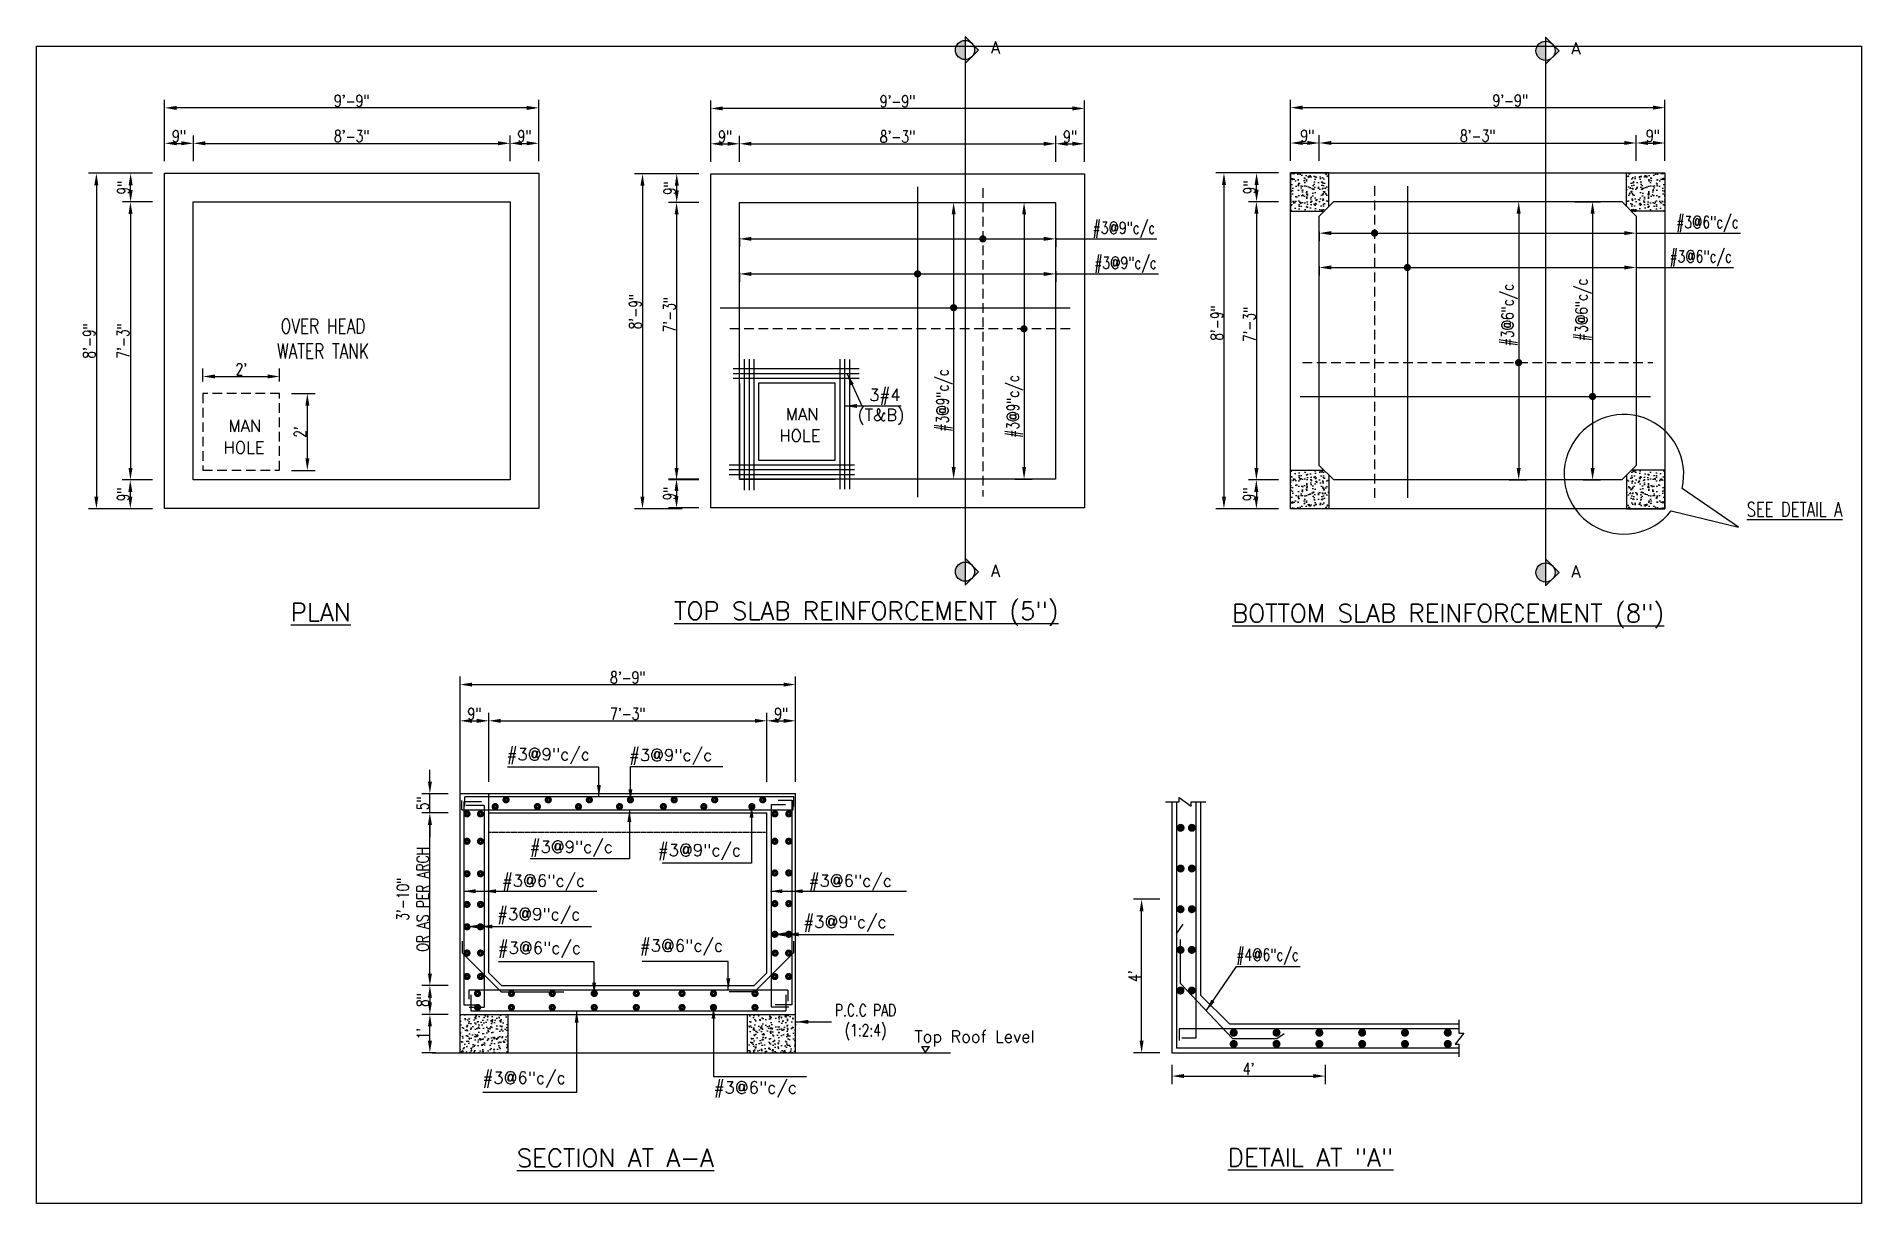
# Model space of a CAD drawing. Header units: inches. Extents: x 25283 to 26425, y 13929 to 14660.
import ezdxf
from ezdxf.enums import TextEntityAlignment as Align

# ---------------------------------------------------------------- set-up
doc = ezdxf.new("R2010")
doc.units = ezdxf.units.IN
doc.header["$LTSCALE"] = 4
doc.header["$MEASUREMENT"] = 0
doc.linetypes.add('DASHED', pattern=[0.75, 0.5, -0.25])
doc.linetypes.add('DOT', pattern=[0.25, 0, -0.25])
for name, color, linetype in [('DIM', 2, 'Continuous'), ('DIM3', 4, 'Continuous'), ('HATCH', 1, 'Continuous'), ('PROJECTION', 1, 'Continuous'), ('STEEL', 6, 'Continuous'), ('TEXT', 7, 'Continuous'), ('TEXT-DIM', 4, 'Continuous'), ('WALL', 12, 'Continuous')]:
    doc.layers.add(name, color=color, linetype=linetype)
doc.styles.get("Standard").update_dxf_attribs({"font": 'romans.shx', "width": 0.75})
doc.dimstyles.get("Standard").update_dxf_attribs({"dimscale": 6, "dimtxt": 1.5, "dimasz": 1.5, "dimexe": 1, "dimexo": 1.5, "dimgap": 0, "dimtad": 1, "dimdec": 1, "dimzin": 0, "dimdsep": 46, "dimlunit": 4, "dimtxsty": 'Standard', "dimcen": 0.09, "dimclrd": 256, "dimclre": 256, "dimclrt": 256, "dimadec": 0, "dimazin": 0, "dimtfac": 1, "dimtdec": 1, "dimtmove": 0, "dimatfit": 3, "dimfxl": 0, "dimtolj": 1, "dimtzin": 0, "dimlwd": -1, "dimlwe": -1, "dimarcsym": 0})

msp = doc.modelspace()

# ---------------------------------------------------------------- texts
at = {"layer": 'TEXT'}
for s, height, p in [('A ', 7.5, (25880.1, 14648.84)), ('A ', 7.5, (26243.42, 14648.39)), ('A ', 7.5, (25880.1, 14321.43)), ('A ', 7.5, (26243.42, 14320.98)), ('%%uPLAN', 11.25, (25441.95, 14293.68)), ('%%UTOP SLAB REINFORCEMENT (5")', 11.25, (25681.91, 14294.56, 21)), ('%%UBOTTOM SLAB REINFORCEMENT (8")', 11.25, (26031.09, 14293.06, 21)), ('#3@9"c/c', 7.5, (25577.08, 14206.69)), ('#3@9"c/c', 7.5, (25653.66, 14206.25)), ('#3@9"c/c', 7.5, (25591.5, 14148.81)), ('#3@9"c/c', 7.5, (25671.74, 14146.76)), ('#3@6"c/c', 7.5, (25574.15, 14127.63)), ('#3@6"c/c', 7.5, (25766.12, 14127.63)), ('#3@9"c/c', 7.5, (25571.15, 14106.72)), ('#3@9"c/c', 7.5, (25762.8, 14101.83)), ('#3@6"c/c', 7.5, (25660.46, 14086.99)), ('#3@6"c/c', 7.5, (25571.56, 14085.61)), ('Top Roof Level', 7.5, (25832.28, 14030.08)), ('#3@6"c/c', 7.5, (25561.96, 14004.34)), ('#3@6"c/c', 7.5, (25706.7, 13998.2)), ('%%USECTION AT A-A', 11.25, (25583.43, 13952.24)), ('%%UDETAIL AT "A"', 11.25, (26028.38, 13952.61))]:
    msp.add_text(s, height=height, dxfattribs=at).set_placement(p)
for s, p in [('3#4', (25813.76, 14431.5)), ('MAN ', (25764.57, 14419.57)), ('(T&B)', (25811.32, 14419.04)), ('MAN ', (25415.75, 14412.13)), ('HOLE', (25412.75, 14398.63)), ('HOLE', (25760.57, 14406.07))]:
    msp.add_text(s, height=7.5, dxfattribs=at).set_placement(p, align=Align.CENTER)
at = {"layer": 'TEXT', "attachment_point": 5}
for s, insert, char_height in [('\\A1;OVER HEAD\\PWATER TANK', (25462.13, 14470.5), 9.375), ('#4@6"c/c', (26053.3, 14083.81), 7.5), ('P.C.C PAD\\P(1:2:4)', (25801.7, 14042.76), 7.5)]:
    msp.add_mtext(s, dxfattribs=dict(at, insert=insert, char_height=char_height))
at = {"layer": 'TEXT-DIM', "insert": (26383.12, 14363.71), "char_height": 9, "attachment_point": 5}
msp.add_mtext('{\\LSEE DETAIL A}', dxfattribs=at)

# ---------------------------------------------------------------- blocks, each defined once
blk = doc.blocks.new('*D11')
at = {"layer": 'Defpoints', "color": 0, "transparency": 16777216}
for p in [(25363, 14614.9), (25363, 14574), (25597.2, 14574)]:
    blk.add_point(p, dxfattribs=at)
at = {"layer": 'DIM', "transparency": 16777216}
for p, q in [((25363, 14581.5), (25363, 14619.9)), ((25589.7, 14614.9), (25370.5, 14614.9)), ((25597.2, 14581.5), (25597.2, 14619.9))]:
    blk.add_line(p, q, dxfattribs=at)
for points in [[(25370.5, 14616.1), (25370.5, 14613.6), (25363, 14614.9)], [(25589.7, 14616.1), (25589.7, 14613.6), (25597.2, 14614.9)]]:
    blk.add_solid(points, dxfattribs=at)
at = {"layer": 'DIM', "transparency": 16777216, "insert": (25480.1, 14619.3), "char_height": 7.5, "attachment_point": 5}
blk.add_mtext('\\A1;9\'-9"', dxfattribs=at)
blk = doc.blocks.new('*D12')
at = {"layer": 'Defpoints', "color": 0, "transparency": 16777216}
for p in [(25352.6, 14574), (25320.3, 14364.1), (25352.6, 14364.1)]:
    blk.add_point(p, dxfattribs=at)
at = {"layer": 'DIM', "transparency": 16777216}
for p, q in [((25345.1, 14574), (25315.3, 14574)), ((25320.3, 14566.5), (25320.3, 14371.6)), ((25345.1, 14364.1), (25315.3, 14364.1))]:
    blk.add_line(p, q, dxfattribs=at)
for points in [[(25319, 14566.5), (25321.5, 14566.5), (25320.3, 14574)], [(25319, 14371.6), (25321.5, 14371.6), (25320.3, 14364.1)]]:
    blk.add_solid(points, dxfattribs=at)
at = {"layer": 'DIM', "transparency": 16777216, "insert": (25315.8, 14469.1), "char_height": 7.5, "attachment_point": 5, "rotation": 90}
blk.add_mtext('\\A1;8\'-9"', dxfattribs=at)
blk = doc.blocks.new('*D0')
at = {"layer": 'Defpoints', "color": 0, "transparency": 16777216}
for p in [(25381, 14592.7), (25363, 14574), (25381, 14574)]:
    blk.add_point(p, dxfattribs=at)
at = {"layer": 'DIM', "transparency": 16777216}
for p, q in [((25363, 14581.5), (25363, 14597.7)), ((25381, 14581.5), (25381, 14597.7)), ((25370.5, 14592.7), (25373.5, 14592.7))]:
    blk.add_line(p, q, dxfattribs=at)
for points in [[(25370.5, 14594), (25370.5, 14591.5), (25363, 14592.7)], [(25373.5, 14594), (25373.5, 14591.5), (25381, 14592.7)]]:
    blk.add_solid(points, dxfattribs=at)
at = {"layer": 'DIM', "transparency": 16777216, "insert": (25372, 14597.2), "char_height": 7.5, "attachment_point": 5}
blk.add_mtext('\\A1;9"', dxfattribs=at)
blk = doc.blocks.new('*D1')
at = {"layer": 'Defpoints', "color": 0, "transparency": 16777216}
for p in [(25579.2, 14592.7), (25381, 14574), (25579.2, 14574)]:
    blk.add_point(p, dxfattribs=at)
at = {"layer": 'DIM', "transparency": 16777216}
for p, q in [((25381, 14581.5), (25381, 14597.7)), ((25579.2, 14581.5), (25579.2, 14597.7)), ((25388.5, 14592.7), (25571.7, 14592.7))]:
    blk.add_line(p, q, dxfattribs=at)
for points in [[(25388.5, 14594), (25388.5, 14591.5), (25381, 14592.7)], [(25571.7, 14594), (25571.7, 14591.5), (25579.2, 14592.7)]]:
    blk.add_solid(points, dxfattribs=at)
at = {"layer": 'DIM', "transparency": 16777216, "insert": (25480.1, 14597.2), "char_height": 7.5, "attachment_point": 5}
blk.add_mtext('\\A1;8\'-3"', dxfattribs=at)
blk = doc.blocks.new('*D2')
at = {"layer": 'Defpoints', "color": 0, "transparency": 16777216}
for p in [(25597.2, 14592.7), (25579.2, 14574), (25597.2, 14574)]:
    blk.add_point(p, dxfattribs=at)
at = {"layer": 'DIM', "transparency": 16777216}
for p, q in [((25579.2, 14581.5), (25579.2, 14597.7)), ((25597.2, 14581.5), (25597.2, 14597.7)), ((25586.7, 14592.7), (25589.7, 14592.7))]:
    blk.add_line(p, q, dxfattribs=at)
for points in [[(25586.7, 14594), (25586.7, 14591.5), (25579.2, 14592.7)], [(25589.7, 14594), (25589.7, 14591.5), (25597.2, 14592.7)]]:
    blk.add_solid(points, dxfattribs=at)
at = {"layer": 'DIM', "transparency": 16777216, "insert": (25588.2, 14597.2), "char_height": 7.5, "attachment_point": 5}
blk.add_mtext('\\A1;9"', dxfattribs=at)
blk = doc.blocks.new('*D3')
at = {"layer": 'Defpoints', "color": 0, "transparency": 16777216}
for p in [(26085.7, 14523.3), (26284, 14524.3), (26085.7, 14515)]:
    blk.add_point(p, dxfattribs=at)
at = {"layer": 'DIM', "transparency": 16777216}
for p, q in [((26085.7, 14515.8), (26085.7, 14510)), ((26093.2, 14515), (26276.5, 14515)), ((26284, 14516.8), (26284, 14510)), ((26284, 14515), (26345, 14515))]:
    blk.add_line(p, q, dxfattribs=at)
for points in [[(26093.2, 14516.3), (26093.2, 14513.8), (26085.7, 14515)], [(26276.5, 14516.3), (26276.5, 14513.8), (26284, 14515)]]:
    blk.add_solid(points, dxfattribs=at)
at = {"layer": 'DIM', "transparency": 16777216, "insert": (26324.4, 14520.7), "char_height": 7.5, "attachment_point": 5}
blk.add_mtext('\\A1;#3@6"c/c', dxfattribs=at)
blk = doc.blocks.new('*D4')
at = {"layer": 'Defpoints', "color": 0, "transparency": 16777216}
for p in [(26238.2, 14556.2), (26243.4, 14382.1), (26256.7, 14382.1)]:
    blk.add_point(p, dxfattribs=at)
at = {"layer": 'DIM', "transparency": 16777216}
for p, q in [((26245.7, 14556.2), (26261.7, 14556.2)), ((26256.7, 14548.7), (26256.7, 14389.6)), ((26250.9, 14382.1), (26261.7, 14382.1))]:
    blk.add_line(p, q, dxfattribs=at)
for points in [[(26255.5, 14548.7), (26258, 14548.7), (26256.7, 14556.2)], [(26255.5, 14389.6), (26258, 14389.6), (26256.7, 14382.1)]]:
    blk.add_solid(points, dxfattribs=at)
at = {"layer": 'DIM', "transparency": 16777216, "insert": (26251, 14488.6), "char_height": 7.5, "attachment_point": 5, "rotation": 90}
blk.add_mtext('\\A1;#3@6"c/c', dxfattribs=at)
blk = doc.blocks.new('*D5')
at = {"layer": 'Defpoints', "color": 0, "transparency": 16777216}
for p in [(25722.8, 14541.1), (25920.7, 14540.8), (25722.8, 14532.9)]:
    blk.add_point(p, dxfattribs=at)
at = {"layer": 'DIM', "transparency": 16777216}
for p, q in [((25722.8, 14533.6), (25722.8, 14527.9)), ((25730.3, 14532.9), (25913.2, 14532.9)), ((25920.7, 14533.3), (25920.7, 14527.9)), ((25920.7, 14532.9), (25984.1, 14532.9))]:
    blk.add_line(p, q, dxfattribs=at)
for points in [[(25730.3, 14534.2), (25730.3, 14531.7), (25722.8, 14532.9)], [(25913.2, 14534.2), (25913.2, 14531.7), (25920.7, 14532.9)]]:
    blk.add_solid(points, dxfattribs=at)
at = {"layer": 'DIM', "transparency": 16777216, "insert": (25963.4, 14538.6), "char_height": 7.5, "attachment_point": 5}
blk.add_mtext('\\A1;#3@9"c/c', dxfattribs=at)
blk = doc.blocks.new('*D6')
at = {"layer": 'Defpoints', "color": 0, "transparency": 16777216}
for p in [(25882.4, 14555.7, 21), (25887.6, 14382.6, 21), (25900.9, 14382.6)]:
    blk.add_point(p, dxfattribs=at)
at = {"layer": 'DIM', "transparency": 16777216}
for p, q in [((25889.9, 14555.7), (25905.9, 14555.7)), ((25900.9, 14548.2), (25900.9, 14390.1)), ((25895.1, 14382.6), (25905.9, 14382.6))]:
    blk.add_line(p, q, dxfattribs=at)
for points in [[(25899.7, 14548.2), (25902.2, 14548.2), (25900.9, 14555.7)], [(25899.7, 14390.1), (25902.2, 14390.1), (25900.9, 14382.6)]]:
    blk.add_solid(points, dxfattribs=at)
at = {"layer": 'DIM', "transparency": 16777216, "insert": (25895.2, 14428.1), "char_height": 7.5, "attachment_point": 5, "rotation": 90}
blk.add_mtext('\\A1;#3@9"c/c', dxfattribs=at)
blk = doc.blocks.new('*D7')
at = {"layer": 'Defpoints', "color": 0, "transparency": 16777216}
for p in [(25722.8, 14519.2), (25920.7, 14520.3), (25722.8, 14511)]:
    blk.add_point(p, dxfattribs=at)
at = {"layer": 'DIM', "transparency": 16777216}
for p, q in [((25722.8, 14511.7), (25722.8, 14506)), ((25730.3, 14511), (25913.2, 14511)), ((25920.7, 14512.8), (25920.7, 14506)), ((25920.7, 14511), (25985, 14511))]:
    blk.add_line(p, q, dxfattribs=at)
for points in [[(25730.3, 14512.2), (25730.3, 14509.7), (25722.8, 14511)], [(25913.2, 14512.2), (25913.2, 14509.7), (25920.7, 14511)]]:
    blk.add_solid(points, dxfattribs=at)
at = {"layer": 'DIM', "transparency": 16777216, "insert": (25964.4, 14516.7), "char_height": 7.5, "attachment_point": 5}
blk.add_mtext('\\A1;#3@9"c/c', dxfattribs=at)
blk = doc.blocks.new('*D8')
at = {"layer": 'Defpoints', "color": 0, "transparency": 16777216}
for p in [(25852.3, 14555.7), (25856.8, 14382.6), (25867.5, 14382.6)]:
    blk.add_point(p, dxfattribs=at)
at = {"layer": 'DIM', "transparency": 16777216}
for p, q in [((25859.8, 14555.7), (25861.8, 14555.7)), ((25856.8, 14548.2), (25856.8, 14390.1)), ((25860, 14382.6), (25851.8, 14382.6))]:
    blk.add_line(p, q, dxfattribs=at)
for points in [[(25855.6, 14548.2), (25858.1, 14548.2), (25856.8, 14555.7)], [(25855.6, 14390.1), (25858.1, 14390.1), (25856.8, 14382.6)]]:
    blk.add_solid(points, dxfattribs=at)
at = {"layer": 'DIM', "transparency": 16777216, "insert": (25851.1, 14431.9), "char_height": 7.5, "attachment_point": 5, "rotation": 90}
blk.add_mtext('\\A1;#3@9"c/c', dxfattribs=at)
blk = doc.blocks.new('*D9')
at = {"layer": 'Defpoints', "color": 0, "transparency": 16777216}
for p in [(26085.7, 14544.8), (26284, 14545.5), (26085.7, 14536.5)]:
    blk.add_point(p, dxfattribs=at)
at = {"layer": 'DIM', "transparency": 16777216}
for p, q in [((26085.7, 14537.3), (26085.7, 14531.5)), ((26093.2, 14536.5), (26276.5, 14536.5)), ((26284, 14538), (26284, 14531.5)), ((26284, 14536.5), (26349.3, 14536.5))]:
    blk.add_line(p, q, dxfattribs=at)
for points in [[(26093.2, 14537.8), (26093.2, 14535.3), (26085.7, 14536.5)], [(26276.5, 14537.8), (26276.5, 14535.3), (26284, 14536.5)]]:
    blk.add_solid(points, dxfattribs=at)
at = {"layer": 'DIM', "transparency": 16777216, "insert": (26328.6, 14542.2), "char_height": 7.5, "attachment_point": 5}
blk.add_mtext('\\A1;#3@6"c/c', dxfattribs=at)
blk = doc.blocks.new('*D10')
at = {"layer": 'Defpoints', "color": 0, "transparency": 16777216}
for p in [(26221.7, 14556.2), (26197.1, 14382.1), (26210.5, 14382.1)]:
    blk.add_point(p, dxfattribs=at)
at = {"layer": 'DIM', "transparency": 16777216}
for p, q in [((26214.2, 14556.2), (26205.5, 14556.2)), ((26210.5, 14548.7), (26210.5, 14389.6)), ((26204.6, 14382.1), (26215.5, 14382.1))]:
    blk.add_line(p, q, dxfattribs=at)
for points in [[(26209.2, 14548.7), (26211.7, 14548.7), (26210.5, 14556.2)], [(26209.2, 14389.6), (26211.7, 14389.6), (26210.5, 14382.1)]]:
    blk.add_solid(points, dxfattribs=at)
at = {"layer": 'DIM', "transparency": 16777216, "insert": (26204.7, 14485.3), "char_height": 7.5, "attachment_point": 5, "rotation": 90}
blk.add_mtext('\\A1;#3@6"c/c', dxfattribs=at)
blk = doc.blocks.new('*D13')
at = {"layer": 'Defpoints', "color": 0, "transparency": 16777216}
for p in [(25435, 14446.8), (25387, 14436.1), (25435, 14436.1)]:
    blk.add_point(p, dxfattribs=at)
at = {"layer": 'DIM', "transparency": 16777216}
for p, q in [((25387, 14443.6), (25387, 14451.8)), ((25435, 14443.6), (25435, 14451.8)), ((25394.5, 14446.8), (25427.5, 14446.8))]:
    blk.add_line(p, q, dxfattribs=at)
for points in [[(25394.5, 14448.1), (25394.5, 14445.6), (25387, 14446.8)], [(25427.5, 14448.1), (25427.5, 14445.6), (25435, 14446.8)]]:
    blk.add_solid(points, dxfattribs=at)
at = {"layer": 'DIM', "transparency": 16777216, "insert": (25411, 14451.3), "char_height": 7.5, "attachment_point": 5}
blk.add_mtext("\\A1;2'", dxfattribs=at)
blk = doc.blocks.new('*D14')
at = {"layer": 'Defpoints', "color": 0, "transparency": 16777216}
for p in [(25435, 14436.1), (25435, 14388.1), (25452.3, 14388.1)]:
    blk.add_point(p, dxfattribs=at)
at = {"layer": 'DIM', "transparency": 16777216}
for p, q in [((25442.5, 14436.1), (25457.3, 14436.1)), ((25452.3, 14428.6), (25452.3, 14395.6)), ((25442.5, 14388.1), (25457.3, 14388.1))]:
    blk.add_line(p, q, dxfattribs=at)
for points in [[(25451.1, 14428.6), (25453.6, 14428.6), (25452.3, 14436.1)], [(25451.1, 14395.6), (25453.6, 14395.6), (25452.3, 14388.1)]]:
    blk.add_solid(points, dxfattribs=at)
at = {"layer": 'DIM', "transparency": 16777216, "insert": (25447.8, 14412.1), "char_height": 7.5, "attachment_point": 5, "rotation": 90}
blk.add_mtext("\\A1;2'", dxfattribs=at)
blk = doc.blocks.new('*D15')
at = {"layer": 'Defpoints', "color": 0, "transparency": 16777216}
for p in [(25529, 14047.7), (25540.2, 14047.7), (25540.2, 14023.7)]:
    blk.add_point(p, dxfattribs=at)
at = {"layer": 'DIM', "transparency": 16777216}
for p, q in [((25532.7, 14047.7), (25524, 14047.7)), ((25529, 14031.2), (25529, 14040.2)), ((25532.7, 14023.7), (25524, 14023.7))]:
    blk.add_line(p, q, dxfattribs=at)
for points in [[(25527.8, 14040.2), (25530.3, 14040.2), (25529, 14047.7)], [(25527.8, 14031.2), (25530.3, 14031.2), (25529, 14023.7)]]:
    blk.add_solid(points, dxfattribs=at)
at = {"layer": 'DIM', "transparency": 16777216, "insert": (25524.6, 14035.7), "char_height": 7.5, "attachment_point": 5, "rotation": 90}
blk.add_mtext("\\A1;1'", dxfattribs=at)
blk = doc.blocks.new('*D16')
at = {"layer": 'Defpoints', "color": 0, "transparency": 16777216}
for p in [(25363, 14556), (25341.6, 14382.1), (25363, 14382.1)]:
    blk.add_point(p, dxfattribs=at)
at = {"layer": 'DIM', "transparency": 16777216}
for p, q in [((25355.5, 14556), (25336.6, 14556)), ((25341.6, 14548.5), (25341.6, 14389.6)), ((25355.5, 14382.1), (25336.6, 14382.1))]:
    blk.add_line(p, q, dxfattribs=at)
for points in [[(25340.4, 14548.5), (25342.9, 14548.5), (25341.6, 14556)], [(25340.4, 14389.6), (25342.9, 14389.6), (25341.6, 14382.1)]]:
    blk.add_solid(points, dxfattribs=at)
at = {"layer": 'DIM', "transparency": 16777216, "insert": (25337.1, 14469.1), "char_height": 7.5, "attachment_point": 5, "rotation": 90}
blk.add_mtext('\\A1;7\'-3"', dxfattribs=at)
blk = doc.blocks.new('*D17')
at = {"layer": 'Defpoints', "color": 0, "transparency": 16777216}
for p in [(25363, 14382.1), (25341.5, 14364.1), (25363, 14364.1)]:
    blk.add_point(p, dxfattribs=at)
at = {"layer": 'DIM', "transparency": 16777216}
for p, q in [((25355.5, 14382.1), (25336.5, 14382.1)), ((25341.5, 14374.6), (25341.5, 14371.6)), ((25355.5, 14364.1), (25336.5, 14364.1))]:
    blk.add_line(p, q, dxfattribs=at)
for points in [[(25340.3, 14374.6), (25342.8, 14374.6), (25341.5, 14382.1)], [(25340.3, 14371.6), (25342.8, 14371.6), (25341.5, 14364.1)]]:
    blk.add_solid(points, dxfattribs=at)
at = {"layer": 'DIM', "transparency": 16777216, "insert": (25337.1, 14373.1), "char_height": 7.5, "attachment_point": 5, "rotation": 90}
blk.add_mtext('\\A1;9"', dxfattribs=at)
blk = doc.blocks.new('*D18')
at = {"layer": 'Defpoints', "color": 0, "transparency": 16777216}
for p in [(25341.7, 14574), (25363, 14574), (25363, 14556)]:
    blk.add_point(p, dxfattribs=at)
at = {"layer": 'DIM', "transparency": 16777216}
for p, q in [((25355.5, 14574), (25336.7, 14574)), ((25341.7, 14563.5), (25341.7, 14566.5)), ((25355.5, 14556), (25336.7, 14556))]:
    blk.add_line(p, q, dxfattribs=at)
for points in [[(25340.5, 14566.5), (25343, 14566.5), (25341.7, 14574)], [(25340.5, 14563.5), (25343, 14563.5), (25341.7, 14556)]]:
    blk.add_solid(points, dxfattribs=at)
at = {"layer": 'DIM', "transparency": 16777216, "insert": (25337.2, 14565), "char_height": 7.5, "attachment_point": 5, "rotation": 90}
blk.add_mtext('\\A1;9"', dxfattribs=at)
blk = doc.blocks.new('*D19')
at = {"layer": 'Defpoints', "color": 0, "transparency": 16777216}
for p in [(25565.9, 14231.4), (25547.9, 14185.8), (25565.9, 14185.8)]:
    blk.add_point(p, dxfattribs=at)
at = {"layer": 'DIM', "transparency": 16777216}
for p, q in [((25547.9, 14193.3), (25547.9, 14236.4)), ((25565.9, 14193.3), (25565.9, 14236.4)), ((25555.4, 14231.4), (25558.4, 14231.4))]:
    blk.add_line(p, q, dxfattribs=at)
for points in [[(25555.4, 14232.6), (25555.4, 14230.1), (25547.9, 14231.4)], [(25558.4, 14232.6), (25558.4, 14230.1), (25565.9, 14231.4)]]:
    blk.add_solid(points, dxfattribs=at)
at = {"layer": 'DIM', "transparency": 16777216, "insert": (25556.9, 14235.8), "char_height": 7.5, "attachment_point": 5}
blk.add_mtext('\\A1;9"', dxfattribs=at)
blk = doc.blocks.new('*D20')
at = {"layer": 'Defpoints', "color": 0, "transparency": 16777216}
for p in [(25739.9, 14231.4), (25565.9, 14185.8), (25739.9, 14185.8)]:
    blk.add_point(p, dxfattribs=at)
at = {"layer": 'DIM', "transparency": 16777216}
for p, q in [((25565.9, 14193.3), (25565.9, 14236.4)), ((25739.9, 14193.3), (25739.9, 14236.4)), ((25573.4, 14231.4), (25732.4, 14231.4))]:
    blk.add_line(p, q, dxfattribs=at)
for points in [[(25573.4, 14232.6), (25573.4, 14230.1), (25565.9, 14231.4)], [(25732.4, 14232.6), (25732.4, 14230.1), (25739.9, 14231.4)]]:
    blk.add_solid(points, dxfattribs=at)
at = {"layer": 'DIM', "transparency": 16777216, "insert": (25652.9, 14235.8), "char_height": 7.5, "attachment_point": 5}
blk.add_mtext('\\A1;7\'-3"', dxfattribs=at)
blk = doc.blocks.new('*D21')
at = {"layer": 'Defpoints', "color": 0, "transparency": 16777216}
for p in [(25757.9, 14231.4), (25739.9, 14185.8), (25757.9, 14185.8)]:
    blk.add_point(p, dxfattribs=at)
at = {"layer": 'DIM', "transparency": 16777216}
for p, q in [((25739.9, 14193.3), (25739.9, 14236.4)), ((25757.9, 14193.3), (25757.9, 14236.4)), ((25747.4, 14231.4), (25750.4, 14231.4))]:
    blk.add_line(p, q, dxfattribs=at)
for points in [[(25747.4, 14232.6), (25747.4, 14230.1), (25739.9, 14231.4)], [(25750.4, 14232.6), (25750.4, 14230.1), (25757.9, 14231.4)]]:
    blk.add_solid(points, dxfattribs=at)
at = {"layer": 'DIM', "transparency": 16777216, "insert": (25748.9, 14235.8), "char_height": 7.5, "attachment_point": 5}
blk.add_mtext('\\A1;9"', dxfattribs=at)
blk = doc.blocks.new('*D22')
at = {"layer": 'Defpoints', "color": 0, "transparency": 16777216}
for p in [(25757.9, 14254.1), (25547.9, 14185.8), (25757.9, 14185.8)]:
    blk.add_point(p, dxfattribs=at)
at = {"layer": 'DIM', "transparency": 16777216}
for p, q in [((25547.9, 14193.3), (25547.9, 14259.1)), ((25757.9, 14193.3), (25757.9, 14259.1)), ((25555.4, 14254.1), (25750.4, 14254.1))]:
    blk.add_line(p, q, dxfattribs=at)
for points in [[(25555.4, 14255.3), (25555.4, 14252.8), (25547.9, 14254.1)], [(25750.4, 14255.3), (25750.4, 14252.8), (25757.9, 14254.1)]]:
    blk.add_solid(points, dxfattribs=at)
at = {"layer": 'DIM', "transparency": 16777216, "insert": (25652.9, 14258.5), "char_height": 7.5, "attachment_point": 5}
blk.add_mtext('\\A1;8\'-9"', dxfattribs=at)
blk = doc.blocks.new('*D23')
at = {"layer": 'Defpoints', "color": 0, "transparency": 16777216}
for p in [(25704.8, 14614.5), (25704.8, 14573.7), (25938.7, 14573.7)]:
    blk.add_point(p, dxfattribs=at)
at = {"layer": 'DIM', "transparency": 16777216}
for p, q in [((25704.8, 14581.2), (25704.8, 14619.5)), ((25931.2, 14614.5), (25712.3, 14614.5)), ((25938.7, 14581.2), (25938.7, 14619.5))]:
    blk.add_line(p, q, dxfattribs=at)
for points in [[(25712.3, 14615.8), (25712.3, 14613.3), (25704.8, 14614.5)], [(25931.2, 14615.8), (25931.2, 14613.3), (25938.7, 14614.5)]]:
    blk.add_solid(points, dxfattribs=at)
at = {"layer": 'DIM', "transparency": 16777216, "insert": (25821.7, 14619), "char_height": 7.5, "attachment_point": 5}
blk.add_mtext('\\A1;9\'-9"', dxfattribs=at)
blk = doc.blocks.new('*D25')
at = {"layer": 'Defpoints', "color": 0, "transparency": 16777216}
for p in [(26067.7, 14615), (26067.7, 14574.2), (26302, 14574.2)]:
    blk.add_point(p, dxfattribs=at)
at = {"layer": 'DIM', "transparency": 16777216}
for p, q in [((26067.7, 14581.7), (26067.7, 14620)), ((26294.5, 14615), (26075.2, 14615)), ((26302, 14581.7), (26302, 14620))]:
    blk.add_line(p, q, dxfattribs=at)
for points in [[(26075.2, 14616.3), (26075.2, 14613.8), (26067.7, 14615)], [(26294.5, 14616.3), (26294.5, 14613.8), (26302, 14615)]]:
    blk.add_solid(points, dxfattribs=at)
at = {"layer": 'DIM', "transparency": 16777216, "insert": (26205.2, 14619.5), "char_height": 7.5, "attachment_point": 5}
blk.add_mtext('\\A1;9\'-9"', dxfattribs=at)
blk = doc.blocks.new('*D24')
at = {"layer": 'Defpoints', "color": 0, "transparency": 16777216}
for p in [(26067.7, 14574.2), (26026, 14364.1), (26067.7, 14364.1)]:
    blk.add_point(p, dxfattribs=at)
at = {"layer": 'DIM', "transparency": 16777216}
for p, q in [((26060.2, 14574.2), (26021, 14574.2)), ((26026, 14566.7), (26026, 14371.6)), ((26060.2, 14364.1), (26021, 14364.1))]:
    blk.add_line(p, q, dxfattribs=at)
for points in [[(26024.8, 14566.7), (26027.3, 14566.7), (26026, 14574.2)], [(26024.8, 14371.6), (26027.3, 14371.6), (26026, 14364.1)]]:
    blk.add_solid(points, dxfattribs=at)
at = {"layer": 'DIM', "transparency": 16777216, "insert": (26021.6, 14480.3), "char_height": 7.5, "attachment_point": 5, "rotation": 90}
blk.add_mtext('\\A1;8\'-9"', dxfattribs=at)
blk = doc.blocks.new('*D26')
at = {"layer": 'Defpoints', "color": 0, "transparency": 16777216}
for p in [(25722.8, 14592.4), (25704.8, 14573.7), (25722.8, 14573.7)]:
    blk.add_point(p, dxfattribs=at)
at = {"layer": 'DIM', "transparency": 16777216}
for p, q in [((25704.8, 14581.2), (25704.8, 14597.4)), ((25712.3, 14592.4), (25715.3, 14592.4)), ((25722.8, 14581.2), (25722.8, 14597.4))]:
    blk.add_line(p, q, dxfattribs=at)
for points in [[(25712.3, 14593.7), (25712.3, 14591.2), (25704.8, 14592.4)], [(25715.3, 14593.7), (25715.3, 14591.2), (25722.8, 14592.4)]]:
    blk.add_solid(points, dxfattribs=at)
at = {"layer": 'DIM', "transparency": 16777216, "insert": (25713.8, 14596.9), "char_height": 7.5, "attachment_point": 5}
blk.add_mtext('\\A1;9"', dxfattribs=at)
blk = doc.blocks.new('*D27')
at = {"layer": 'Defpoints', "color": 0, "transparency": 16777216}
for p in [(25920.7, 14592.4), (25722.8, 14573.7), (25920.7, 14573.7)]:
    blk.add_point(p, dxfattribs=at)
at = {"layer": 'DIM', "transparency": 16777216}
for p, q in [((25722.8, 14581.2), (25722.8, 14597.4)), ((25730.3, 14592.4), (25913.2, 14592.4)), ((25920.7, 14581.2), (25920.7, 14597.4))]:
    blk.add_line(p, q, dxfattribs=at)
for points in [[(25730.3, 14593.7), (25730.3, 14591.2), (25722.8, 14592.4)], [(25913.2, 14593.7), (25913.2, 14591.2), (25920.7, 14592.4)]]:
    blk.add_solid(points, dxfattribs=at)
at = {"layer": 'DIM', "transparency": 16777216, "insert": (25821.7, 14596.9), "char_height": 7.5, "attachment_point": 5}
blk.add_mtext('\\A1;8\'-3"', dxfattribs=at)
blk = doc.blocks.new('*D28')
at = {"layer": 'Defpoints', "color": 0, "transparency": 16777216}
for p in [(25938.7, 14592.4), (25920.7, 14573.7), (25938.7, 14573.7)]:
    blk.add_point(p, dxfattribs=at)
at = {"layer": 'DIM', "transparency": 16777216}
for p, q in [((25920.7, 14581.2), (25920.7, 14597.4)), ((25928.2, 14592.4), (25931.2, 14592.4)), ((25938.7, 14581.2), (25938.7, 14597.4))]:
    blk.add_line(p, q, dxfattribs=at)
for points in [[(25928.2, 14593.7), (25928.2, 14591.2), (25920.7, 14592.4)], [(25931.2, 14593.7), (25931.2, 14591.2), (25938.7, 14592.4)]]:
    blk.add_solid(points, dxfattribs=at)
at = {"layer": 'DIM', "transparency": 16777216, "insert": (25929.7, 14596.9), "char_height": 7.5, "attachment_point": 5}
blk.add_mtext('\\A1;9"', dxfattribs=at)
blk = doc.blocks.new('*D30')
at = {"layer": 'Defpoints', "color": 0, "transparency": 16777216}
for p in [(25704.8, 14382.6), (25683.4, 14364.6), (25704.8, 14364.6)]:
    blk.add_point(p, dxfattribs=at)
at = {"layer": 'DIM', "transparency": 16777216}
for p, q in [((25697.3, 14382.6), (25678.4, 14382.6)), ((25683.4, 14375.1), (25683.4, 14372.1)), ((25697.3, 14364.6), (25678.4, 14364.6))]:
    blk.add_line(p, q, dxfattribs=at)
for points in [[(25682.1, 14375.1), (25684.6, 14375.1), (25683.4, 14382.6)], [(25682.1, 14372.1), (25684.6, 14372.1), (25683.4, 14364.6)]]:
    blk.add_solid(points, dxfattribs=at)
at = {"layer": 'DIM', "transparency": 16777216, "insert": (25678.9, 14373.6), "char_height": 7.5, "attachment_point": 5, "rotation": 90}
blk.add_mtext('\\A1;9"', dxfattribs=at)
blk = doc.blocks.new('*D29')
at = {"layer": 'Defpoints', "color": 0, "transparency": 16777216}
for p in [(25683.5, 14573.7), (25704.8, 14573.7), (25704.8, 14555.7)]:
    blk.add_point(p, dxfattribs=at)
at = {"layer": 'DIM', "transparency": 16777216}
for p, q in [((25697.3, 14573.7), (25678.5, 14573.7)), ((25683.5, 14563.2), (25683.5, 14566.2)), ((25697.3, 14555.7), (25678.5, 14555.7))]:
    blk.add_line(p, q, dxfattribs=at)
for points in [[(25682.3, 14566.2), (25684.8, 14566.2), (25683.5, 14573.7)], [(25682.3, 14563.2), (25684.8, 14563.2), (25683.5, 14555.7)]]:
    blk.add_solid(points, dxfattribs=at)
at = {"layer": 'DIM', "transparency": 16777216, "insert": (25679.1, 14564.7), "char_height": 7.5, "attachment_point": 5, "rotation": 90}
blk.add_mtext('\\A1;9"', dxfattribs=at)
blk = doc.blocks.new('*D31')
at = {"layer": 'Defpoints', "color": 0, "transparency": 16777216}
for p in [(26085.7, 14592.9), (26067.7, 14574.2), (26085.7, 14574.2)]:
    blk.add_point(p, dxfattribs=at)
at = {"layer": 'DIM', "transparency": 16777216}
for p, q in [((26067.7, 14581.7), (26067.7, 14597.9)), ((26085.7, 14581.7), (26085.7, 14597.9)), ((26075.2, 14592.9), (26078.2, 14592.9))]:
    blk.add_line(p, q, dxfattribs=at)
for points in [[(26075.2, 14594.2), (26075.2, 14591.7), (26067.7, 14592.9)], [(26078.2, 14594.2), (26078.2, 14591.7), (26085.7, 14592.9)]]:
    blk.add_solid(points, dxfattribs=at)
at = {"layer": 'DIM', "transparency": 16777216, "insert": (26078.2, 14597.4), "char_height": 7.5, "attachment_point": 5}
blk.add_mtext('\\A1;9"', dxfattribs=at)
blk = doc.blocks.new('*D32')
at = {"layer": 'Defpoints', "color": 0, "transparency": 16777216}
for p in [(26284, 14592.9), (26085.7, 14574.2), (26284, 14574.2)]:
    blk.add_point(p, dxfattribs=at)
at = {"layer": 'DIM', "transparency": 16777216}
for p, q in [((26085.7, 14581.7), (26085.7, 14597.9)), ((26284, 14581.7), (26284, 14597.9)), ((26093.2, 14592.9), (26276.5, 14592.9))]:
    blk.add_line(p, q, dxfattribs=at)
for points in [[(26093.2, 14594.2), (26093.2, 14591.7), (26085.7, 14592.9)], [(26276.5, 14594.2), (26276.5, 14591.7), (26284, 14592.9)]]:
    blk.add_solid(points, dxfattribs=at)
at = {"layer": 'DIM', "transparency": 16777216, "insert": (26184.8, 14597.4), "char_height": 7.5, "attachment_point": 5}
blk.add_mtext('\\A1;8\'-3"', dxfattribs=at)
blk = doc.blocks.new('*D33')
at = {"layer": 'Defpoints', "color": 0, "transparency": 16777216}
for p in [(26302, 14592.9), (26284, 14574.2), (26302, 14574.2)]:
    blk.add_point(p, dxfattribs=at)
at = {"layer": 'DIM', "transparency": 16777216}
for p, q in [((26284, 14581.7), (26284, 14597.9)), ((26302, 14581.7), (26302, 14597.9)), ((26291.5, 14592.9), (26294.5, 14592.9))]:
    blk.add_line(p, q, dxfattribs=at)
for points in [[(26291.5, 14594.2), (26291.5, 14591.7), (26284, 14592.9)], [(26294.5, 14594.2), (26294.5, 14591.7), (26302, 14592.9)]]:
    blk.add_solid(points, dxfattribs=at)
at = {"layer": 'DIM', "transparency": 16777216, "insert": (26294.5, 14597.4), "char_height": 7.5, "attachment_point": 5}
blk.add_mtext('\\A1;9"', dxfattribs=at)
blk = doc.blocks.new('*D34')
at = {"layer": 'Defpoints', "color": 0, "transparency": 16777216}
for p in [(26067.7, 14556.2), (26046.3, 14382.1), (26067.7, 14382.1)]:
    blk.add_point(p, dxfattribs=at)
at = {"layer": 'DIM', "transparency": 16777216}
for p, q in [((26060.2, 14556.2), (26041.3, 14556.2)), ((26046.3, 14548.7), (26046.3, 14389.6)), ((26060.2, 14382.1), (26041.3, 14382.1))]:
    blk.add_line(p, q, dxfattribs=at)
for points in [[(26045.1, 14548.7), (26047.6, 14548.7), (26046.3, 14556.2)], [(26045.1, 14389.6), (26047.6, 14389.6), (26046.3, 14382.1)]]:
    blk.add_solid(points, dxfattribs=at)
at = {"layer": 'DIM', "transparency": 16777216, "insert": (26041.9, 14479.4), "char_height": 7.5, "attachment_point": 5, "rotation": 90}
blk.add_mtext('\\A1;7\'-3"', dxfattribs=at)
blk = doc.blocks.new('*D36')
at = {"layer": 'Defpoints', "color": 0, "transparency": 16777216}
for p in [(26067.7, 14382.1), (26046.3, 14364.1), (26067.7, 14364.1)]:
    blk.add_point(p, dxfattribs=at)
at = {"layer": 'DIM', "transparency": 16777216}
for p, q in [((26060.2, 14382.1), (26041.3, 14382.1)), ((26046.3, 14374.6), (26046.3, 14371.6)), ((26060.2, 14364.1), (26041.3, 14364.1))]:
    blk.add_line(p, q, dxfattribs=at)
for points in [[(26045, 14374.6), (26047.5, 14374.6), (26046.3, 14382.1)], [(26045, 14371.6), (26047.5, 14371.6), (26046.3, 14364.1)]]:
    blk.add_solid(points, dxfattribs=at)
at = {"layer": 'DIM', "transparency": 16777216, "insert": (26041.8, 14373.1), "char_height": 7.5, "attachment_point": 5, "rotation": 90}
blk.add_mtext('\\A1;9"', dxfattribs=at)
blk = doc.blocks.new('*D35')
at = {"layer": 'Defpoints', "color": 0, "transparency": 16777216}
for p in [(26046.4, 14574.2), (26067.7, 14574.2), (26067.7, 14556.2)]:
    blk.add_point(p, dxfattribs=at)
at = {"layer": 'DIM', "transparency": 16777216}
for p, q in [((26060.2, 14574.2), (26041.4, 14574.2)), ((26046.4, 14563.7), (26046.4, 14566.7)), ((26060.2, 14556.2), (26041.4, 14556.2))]:
    blk.add_line(p, q, dxfattribs=at)
for points in [[(26045.2, 14566.7), (26047.7, 14566.7), (26046.4, 14574.2)], [(26045.2, 14563.7), (26047.7, 14563.7), (26046.4, 14556.2)]]:
    blk.add_solid(points, dxfattribs=at)
at = {"layer": 'DIM', "transparency": 16777216, "insert": (26042, 14565.2), "char_height": 7.5, "attachment_point": 5, "rotation": 90}
blk.add_mtext('\\A1;9"', dxfattribs=at)
blk = doc.blocks.new('*D37')
at = {"layer": 'Defpoints', "color": 0, "transparency": 16777216}
for p in [(25974.5, 14119.7), (25993.4, 14119.7), (25993.4, 14023.7)]:
    blk.add_point(p, dxfattribs=at)
at = {"layer": 'DIM', "transparency": 16777216}
for p, q in [((25985.9, 14119.7), (25969.5, 14119.7)), ((25974.5, 14031.2), (25974.5, 14112.2)), ((25985.9, 14023.7), (25969.5, 14023.7))]:
    blk.add_line(p, q, dxfattribs=at)
for points in [[(25973.2, 14112.2), (25975.7, 14112.2), (25974.5, 14119.7)], [(25973.2, 14031.2), (25975.7, 14031.2), (25974.5, 14023.7)]]:
    blk.add_solid(points, dxfattribs=at)
at = {"layer": 'DIM', "transparency": 16777216, "insert": (25970, 14071.7), "char_height": 7.5, "attachment_point": 5, "rotation": 90}
blk.add_mtext("\\A1;4'", dxfattribs=at)
blk = doc.blocks.new('*D38')
at = {"layer": 'Defpoints', "color": 0, "transparency": 16777216}
for p in [(25993.4, 14023.7), (26089.4, 14023.7), (26089.4, 14009.1)]:
    blk.add_point(p, dxfattribs=at)
at = {"layer": 'DIM', "transparency": 16777216}
for p, q in [((25993.4, 14016.2), (25993.4, 14004.1)), ((26089.4, 14016.2), (26089.4, 14004.1)), ((26000.9, 14009.1), (26081.9, 14009.1))]:
    blk.add_line(p, q, dxfattribs=at)
for points in [[(26000.9, 14010.4), (26000.9, 14007.9), (25993.4, 14009.1)], [(26081.9, 14010.4), (26081.9, 14007.9), (26089.4, 14009.1)]]:
    blk.add_solid(points, dxfattribs=at)
at = {"layer": 'DIM', "transparency": 16777216, "insert": (26041.4, 14013.6), "char_height": 7.5, "attachment_point": 5}
blk.add_mtext("\\A1;4'", dxfattribs=at)
blk = doc.blocks.new('*D39')
at = {"layer": 'Defpoints', "color": 0, "transparency": 16777216}
for p in [(25529, 14185.8), (25547.9, 14185.8), (25547.9, 14173.8)]:
    blk.add_point(p, dxfattribs=at)
at = {"layer": 'DIM', "transparency": 16777216}
for p, q in [((25529, 14193.3), (25529, 14200.8)), ((25540.4, 14185.8), (25524, 14185.8)), ((25529, 14173.8), (25529, 14185.8)), ((25540.4, 14173.8), (25524, 14173.8)), ((25529, 14166.3), (25529, 14158.8))]:
    blk.add_line(p, q, dxfattribs=at)
for points in [[(25527.8, 14193.3), (25530.3, 14193.3), (25529, 14185.8)], [(25527.8, 14166.3), (25530.3, 14166.3), (25529, 14173.8)]]:
    blk.add_solid(points, dxfattribs=at)
at = {"layer": 'DIM', "transparency": 16777216, "insert": (25524.6, 14179.8), "char_height": 7.5, "attachment_point": 5, "rotation": 90}
blk.add_mtext('\\A1;5"', dxfattribs=at)
blk = doc.blocks.new('*D40')
at = {"layer": 'Defpoints', "color": 0, "transparency": 16777216}
for p in [(25547.9, 14065.7), (25529, 14047.7), (25547.9, 14047.7)]:
    blk.add_point(p, dxfattribs=at)
at = {"layer": 'DIM', "transparency": 16777216}
for p, q in [((25540.4, 14065.7), (25524, 14065.7)), ((25529, 14058.2), (25529, 14055.2)), ((25540.4, 14047.7), (25524, 14047.7))]:
    blk.add_line(p, q, dxfattribs=at)
for points in [[(25527.8, 14058.2), (25530.3, 14058.2), (25529, 14065.7)], [(25527.8, 14055.2), (25530.3, 14055.2), (25529, 14047.7)]]:
    blk.add_solid(points, dxfattribs=at)
at = {"layer": 'DIM', "transparency": 16777216, "insert": (25524.6, 14056.7), "char_height": 7.5, "attachment_point": 5, "rotation": 90}
blk.add_mtext('\\A1;8"', dxfattribs=at)
blk = doc.blocks.new('*D41')
at = {"layer": 'Defpoints', "color": 0, "transparency": 16777216}
for p in [(25529, 14173.8), (25547.9, 14173.8), (25547.9, 14065.7)]:
    blk.add_point(p, dxfattribs=at)
at = {"layer": 'DIM', "transparency": 16777216}
for p, q in [((25540.4, 14173.8), (25524, 14173.8)), ((25529, 14073.2), (25529, 14166.3)), ((25540.4, 14065.7), (25524, 14065.7))]:
    blk.add_line(p, q, dxfattribs=at)
for points in [[(25527.8, 14166.3), (25530.3, 14166.3), (25529, 14173.8)], [(25527.8, 14073.2), (25530.3, 14073.2), (25529, 14065.7)]]:
    blk.add_solid(points, dxfattribs=at)
at = {"layer": 'DIM', "transparency": 16777216, "insert": (25518.3, 14119.8), "char_height": 7.5, "attachment_point": 5, "rotation": 90}
blk.add_mtext('\\A1;3\'-10"\\POR AS PER ARCH', dxfattribs=at)
blk = doc.blocks.new('*D42')
at = {"layer": 'Defpoints', "color": 0, "transparency": 16777216}
for p in [(25694.4, 14573.7), (25662.1, 14364.1), (25694.4, 14364.1)]:
    blk.add_point(p, dxfattribs=at)
at = {"layer": 'DIM', "transparency": 16777216}
for p, q in [((25686.9, 14573.7), (25657.1, 14573.7)), ((25662.1, 14566.2), (25662.1, 14371.6)), ((25686.9, 14364.1), (25657.1, 14364.1))]:
    blk.add_line(p, q, dxfattribs=at)
for points in [[(25660.8, 14566.2), (25663.3, 14566.2), (25662.1, 14573.7)], [(25660.8, 14371.6), (25663.3, 14371.6), (25662.1, 14364.1)]]:
    blk.add_solid(points, dxfattribs=at)
at = {"layer": 'DIM', "transparency": 16777216, "insert": (25657.6, 14487.4), "char_height": 7.5, "attachment_point": 5, "rotation": 90}
blk.add_mtext('\\A1;8\'-9"', dxfattribs=at)
blk = doc.blocks.new('*D43')
at = {"layer": 'Defpoints', "color": 0, "transparency": 16777216}
for p in [(25704.8, 14555.7), (25683.4, 14382.1), (25704.8, 14382.1)]:
    blk.add_point(p, dxfattribs=at)
at = {"layer": 'DIM', "transparency": 16777216}
for p, q in [((25697.3, 14555.7), (25678.4, 14555.7)), ((25683.4, 14548.2), (25683.4, 14389.6)), ((25697.3, 14382.1), (25678.4, 14382.1))]:
    blk.add_line(p, q, dxfattribs=at)
for points in [[(25682.2, 14548.2), (25684.7, 14548.2), (25683.4, 14555.7)], [(25682.2, 14389.6), (25684.7, 14389.6), (25683.4, 14382.1)]]:
    blk.add_solid(points, dxfattribs=at)
at = {"layer": 'DIM', "transparency": 16777216, "insert": (25679, 14485.5), "char_height": 7.5, "attachment_point": 5, "rotation": 90}
blk.add_mtext('\\A1;7\'-3"', dxfattribs=at)

# ---------------------------------------------------------------- dimensions: what is measured, and where the dimension line sits
at = {"layer": 'DIM'}
for base, p1, p2, picture, middle in [((25362.97, 14614.87), (25597.2, 14574.04), (25362.97, 14574.04), '*D11', (25480.08, 14619.33)), ((25704.78, 14614.52), (25938.67, 14573.69), (25704.78, 14573.69), '*D23', (25821.73, 14618.99)), ((25380.97, 14592.74), (25362.97, 14574.04), (25380.97, 14574.04), '*D0', (25371.97, 14597.21)), ((25579.2, 14592.74), (25380.97, 14574.04), (25579.2, 14574.04), '*D1', (25480.08, 14597.21)), ((25597.2, 14592.74), (25579.2, 14574.04), (25597.2, 14574.04), '*D2', (25588.2, 14597.21)), ((25722.78, 14592.4), (25704.78, 14573.69), (25722.78, 14573.69), '*D26', (25713.78, 14596.86)), ((25920.67, 14592.4), (25722.78, 14573.69), (25920.67, 14573.69), '*D27', (25821.73, 14596.86)), ((25938.67, 14592.4), (25920.67, 14573.69), (25938.67, 14573.69), '*D28', (25929.67, 14596.86)), ((26283.99, 14592.92), (26085.7, 14574.21), (26283.99, 14574.21), '*D32', (26184.84, 14597.38)), ((25757.88, 14254.07), (25547.92, 14185.82), (25757.88, 14185.82), '*D22', (25652.9, 14258.53)), ((25565.92, 14231.36), (25547.92, 14185.82), (25565.92, 14185.82), '*D19', (25556.92, 14235.83)), ((25739.88, 14231.36), (25565.92, 14185.82), (25739.88, 14185.82), '*D20', (25652.9, 14235.83)), ((25757.88, 14231.36), (25739.88, 14185.82), (25757.88, 14185.82), '*D21', (25748.88, 14235.83)), ((26089.4, 14009.11), (25993.4, 14023.71), (26089.4, 14023.71), '*D38', (26041.4, 14013.57))]:
    dim = msp.add_linear_dim(base=base, p1=p1, p2=p2, dimstyle='Standard', override={"dimscale": 5, "dimlfac": 0.5, "dimfxl": 3, "dimarcsym": 1}, dxfattribs=at)
    dim.commit()
    dim.dimension.update_dxf_attribs({"geometry": picture, "text_midpoint": middle})
for base, p1, p2, picture, middle in [((26067.7, 14615.04), (26301.99, 14574.21), (26067.7, 14574.21), '*D25', (26205.17, 14615.04)), ((26085.7, 14592.92), (26067.7, 14574.21), (26085.7, 14574.21), '*D31', (26078.2, 14592.92)), ((26301.99, 14592.92), (26283.99, 14574.21), (26301.99, 14574.21), '*D33', (26294.49, 14592.92)), ((25434.97, 14446.84), (25386.97, 14436.13), (25434.97, 14436.13), '*D13', (25410.97, 14446.84))]:
    dim = msp.add_linear_dim(base=base, p1=p1, p2=p2, dimstyle='Standard', override={"dimscale": 5, "dimlfac": 0.5, "dimfxl": 3, "dimarcsym": 1}, dxfattribs=at)
    dim.commit()
    dim.dimension.update_dxf_attribs({"geometry": picture, "text_midpoint": middle, "dimtype": 160})
for base, p1, p2, picture, middle in [((25320.27, 14364.13), (25352.59, 14574.04), (25352.59, 14364.13), '*D12', (25315.81, 14469.08)), ((25341.7, 14574.04), (25362.97, 14556.04), (25362.97, 14574.04), '*D18', (25337.24, 14565.04)), ((25683.52, 14573.69), (25704.78, 14555.69), (25704.78, 14573.69), '*D29', (25679.05, 14564.69)), ((26046.44, 14574.21), (26067.7, 14556.21), (26067.7, 14574.21), '*D35', (26041.97, 14565.21)), ((25341.6, 14382.13), (25362.97, 14556.04), (25362.97, 14382.13), '*D16', (25337.14, 14469.08)), ((25341.54, 14364.13), (25362.97, 14382.13), (25362.97, 14364.13), '*D17', (25337.08, 14373.13)), ((25683.35, 14364.57), (25704.78, 14382.57), (25704.78, 14364.57), '*D30', (25678.89, 14373.57)), ((26046.27, 14364.12), (26067.7, 14382.12), (26067.7, 14364.12), '*D36', (26041.81, 14373.12)), ((25974.48, 14119.71), (25993.4, 14023.71), (25993.4, 14119.71), '*D37', (25970.02, 14071.71)), ((25529.03, 14047.71), (25540.16, 14023.71), (25540.16, 14047.71), '*D15', (25524.57, 14035.71))]:
    dim = msp.add_linear_dim(base=base, p1=p1, p2=p2, angle=90, dimstyle='Standard', override={"dimscale": 5, "dimlfac": 0.5, "dimfxl": 3, "dimarcsym": 1}, dxfattribs=at)
    dim.commit()
    dim.dimension.update_dxf_attribs({"geometry": picture, "text_midpoint": middle})
for base, p1, p2, picture, middle in [((25662.09, 14364.13), (25694.4, 14573.69), (25694.4, 14364.13), '*D42', (25662.09, 14487.39)), ((26026.03, 14364.12), (26067.7, 14574.21), (26067.7, 14364.12), '*D24', (26026.03, 14480.28)), ((25683.42, 14382.13), (25704.78, 14555.69), (25704.78, 14382.13), '*D43', (25683.42, 14485.54)), ((26046.34, 14382.12), (26067.7, 14556.21), (26067.7, 14382.12), '*D34', (26046.34, 14479.44)), ((25452.31, 14388.13), (25434.97, 14436.13), (25434.97, 14388.13), '*D14', (25452.31, 14412.13))]:
    dim = msp.add_linear_dim(base=base, p1=p1, p2=p2, angle=90, dimstyle='Standard', override={"dimscale": 5, "dimlfac": 0.5, "dimfxl": 3, "dimarcsym": 1}, dxfattribs=at)
    dim.commit()
    dim.dimension.update_dxf_attribs({"geometry": picture, "text_midpoint": middle, "dimtype": 160})
for base, p1, p2, angle, text, override, picture, middle in [((25856.83, 14382.57), (25852.28, 14555.69), (25867.49, 14382.57), 270, '#3@9"c/c', {"dimscale": 5, "dimfxl": 3, "dimarcsym": 1}, '*D8', (25856.83, 14431.92)), ((25900.91, 14382.57, -21), (25882.38, 14555.69), (25887.57, 14382.57), 270, '#3@9"c/c', {"dimscale": 5, "dimfxl": 3, "dimarcsym": 1}, '*D6', (25900.91, 14428.11, -21)), ((26210.45, 14382.12), (26221.67, 14556.21), (26197.11, 14382.12), 270, '#3@6"c/c', {"dimscale": 5, "dimfxl": 3, "dimarcsym": 1}, '*D10', (26210.45, 14485.33)), ((26256.7, 14382.12), (26238.16, 14556.21), (26243.36, 14382.12), 270, '#3@6"c/c', {"dimscale": 5, "dimfxl": 3, "dimarcsym": 1}, '*D4', (26256.7, 14488.63)), ((25722.78, 14532.9), (25920.67, 14540.78), (25722.78, 14541.13), 180, '#3@9"c/c', {"dimscale": 5, "dimfxl": 3, "dimarcsym": 1}, '*D5', (25963.43, 14532.9)), ((26085.7, 14536.53), (26283.99, 14545.54), (26085.7, 14544.78), 180, '#3@6"c/c', {"dimscale": 5, "dimfxl": 3, "dimarcsym": 1}, '*D9', (26328.63, 14536.53)), ((25722.78, 14510.99), (25920.67, 14520.27), (25722.78, 14519.24), 180, '#3@9"c/c', {"dimscale": 5, "dimfxl": 3, "dimarcsym": 1}, '*D7', (25964.37, 14510.99)), ((26085.7, 14515.01), (26283.99, 14524.29), (26085.7, 14523.26), 180, '#3@6"c/c', {"dimscale": 5, "dimfxl": 3, "dimarcsym": 1}, '*D3', (26324.42, 14515.01)), ((25529.03, 14185.82), (25547.92, 14173.82), (25547.92, 14185.82), 90, '5"', {"dimscale": 5, "dimlfac": 0.5, "dimfxl": 0.1875, "dimarcsym": 1}, '*D39', (25529.03, 14179.82))]:
    dim = msp.add_linear_dim(base=base, p1=p1, p2=p2, angle=angle, text=text, dimstyle='Standard', override=override, dxfattribs=at)
    dim.commit()
    dim.dimension.update_dxf_attribs({"geometry": picture, "text_midpoint": middle, "dimtype": 160})
for base, p2, text, override, picture, middle in [((25529.03, 14173.82), (25547.92, 14173.82), '3\'-10"\\POR AS PER ARCH', {"dimscale": 5, "dimlfac": 0.334, "dimfxl": 0.1875, "dimarcsym": 1}, '*D41', (25518.32, 14119.76)), ((25529.03, 14047.71), (25547.92, 14047.71), '8"', {"dimscale": 5, "dimlfac": 0.5, "dimfxl": 0.1875, "dimarcsym": 1}, '*D40', (25524.57, 14056.71))]:
    dim = msp.add_linear_dim(base=base, p1=(25547.92, 14065.71), p2=p2, angle=90, text=text, dimstyle='Standard', override=override, dxfattribs=at)
    dim.commit()
    dim.dimension.update_dxf_attribs({"geometry": picture, "text_midpoint": middle})

# ---------------------------------------------------------------- hatches: boundary and pattern name
at = {"layer": 'HATCH'}
h = msp.add_hatch(dxfattribs=at)
h.set_pattern_fill('AR-CONC', color=256, style=0)
h.set_pattern_definition([(310, (-121.9055, 30240.092), (7.1726018, 0.6275213), [0.75, -8.25]), (5, (-121.9055, 30240.092), (-1.3875133, -7.5219213), [0.6, -6.6]), (259.5486, (-121.308, 30240.144), (5.7850938, -6.8943954), [0.6374019, -7.0114211]), (313.8158, (-121.9055, 30238.092), (10.6724105, 1.6551901), [1.125, -12.375]), (263.3644, (-121.016, 30238.23), (9.346627, -9.7411787), [0.956103, -10.51713]), (8.8158, (-121.905, 30238.092), (9.3466195, -9.741186), [0.9, -9.9]), (339, (-120.9055, 30238.592), (5.9690705, 4.0261889), [0.75, -8.25]), (34, (-120.9055, 30238.592), (2.4331533, -7.2515005), [0.6, -6.6]), (288.5486, (-120.408, 30238.9274), (8.4022263, -3.225305), [0.6374019, -7.0114211]), (322.5, (-121.9055, 30240.0919), (0.12159855, -3.32893854), [0, -6.52, 0, -6.7, 0, -6.625]), (352.5, (-121.9055, 30240.092), (2.63069537, -3.9441171), [0, -3.82, 0, -6.37, 0, -2.525]), (32.5, (-124.1355, 30240.0919), (5.33822436, 0.22554872), [0, -2.5, 0, -7.8, 0, -10.35]), (42.5, (-125.1355, 30240.092), (5.8318617, -1.0010498), [0, -3.25, 0, -5.18, 0, -7.35])])
h.paths.add_polyline_path([(26091.7, 14574.21), (26091.7, 14550.21), (26067.7, 14550.21), (26067.7, 14574.21)])
h = msp.add_hatch(dxfattribs=at)
h.set_pattern_fill('AR-CONC', color=256, style=0)
h.set_pattern_definition([(230, (52491.593, 30240.092), (-7.1726018, 0.6275213), [0.75, -8.25]), (175, (52491.593, 30240.092), (1.3875133, -7.5219213), [0.6, -6.6]), (280.4514, (52490.995, 30240.144), (-5.7850938, -6.8943954), [0.6374019, -7.0114211]), (226.1842, (52491.593, 30238.092), (-10.6724105, 1.6551901), [1.125, -12.375]), (276.6356, (52490.704, 30238.23), (-9.346627, -9.7411787), [0.956103, -10.51713]), (171.1842, (52491.593, 30238.092), (-9.3466195, -9.741186), [0.9, -9.9]), (201, (52490.593, 30238.592), (-5.9690705, 4.0261889), [0.75, -8.25]), (146, (52490.593, 30238.592), (-2.4331533, -7.2515005), [0.6, -6.6]), (251.4514, (52490.0956, 30238.9274), (-8.4022263, -3.225305), [0.6374019, -7.0114211]), (217.5, (52491.593, 30240.0919), (-0.12159855, -3.32893854), [0, -6.52, 0, -6.7, 0, -6.625]), (187.5, (52491.593, 30240.092), (-2.63069537, -3.9441171), [0, -3.82, 0, -6.37, 0, -2.525]), (147.5, (52493.823, 30240.0919), (-5.33822436, 0.22554872), [0, -2.5, 0, -7.8, 0, -10.35]), (137.5, (52494.823, 30240.092), (-5.8318617, -1.0010498), [0, -3.25, 0, -5.18, 0, -7.35])])
h.paths.add_polyline_path([(26277.99, 14574.21), (26277.99, 14550.21), (26301.99, 14550.21), (26301.99, 14574.21)])
h = msp.add_hatch(dxfattribs=at)
h.set_pattern_fill('AR-CONC', color=256, style=0)
h.set_pattern_definition([(50, (-121.9055, -1301.768), (7.1726018, -0.6275213), [0.75, -8.25]), (355, (-121.9055, -1301.768), (-1.3875133, 7.5219213), [0.6, -6.6]), (100.4514, (-121.308, -1301.8205), (5.7850938, 6.8943954), [0.6374019, -7.0114211]), (46.1842, (-121.9055, -1299.768), (10.6724105, -1.6551901), [1.125, -12.375]), (96.6356, (-121.016, -1299.906), (9.346627, 9.7411787), [0.956103, -10.51713]), (351.1842, (-121.905, -1299.768), (9.3466195, 9.741186), [0.9, -9.9]), (21, (-120.9055, -1300.268), (5.9690705, -4.0261889), [0.75, -8.25]), (326, (-120.9055, -1300.268), (2.4331533, 7.2515005), [0.6, -6.6]), (71.4514, (-120.408, -1300.604), (8.4022263, 3.225305), [0.6374019, -7.0114211]), (37.5, (-121.9055, -1301.7682), (0.12159855, 3.32893854), [0, -6.52, 0, -6.7, 0, -6.625]), (7.5, (-121.9055, -1301.7682), (2.63069537, 3.9441171), [0, -3.82, 0, -6.37, 0, -2.525]), (327.5, (-124.1355, -1301.7682), (5.33822436, -0.22554872), [0, -2.5, 0, -7.8, 0, -10.35]), (317.5, (-125.1355, -1301.7682), (5.8318617, 1.0010498), [0, -3.25, 0, -5.18, 0, -7.35])])
h.paths.add_polyline_path([(26091.7, 14364.12), (26091.7, 14388.12), (26067.7, 14388.12), (26067.7, 14364.12)])
h = msp.add_hatch(dxfattribs=at)
h.set_pattern_fill('AR-CONC', color=256, style=0)
h.set_pattern_definition([(130, (52491.593, -1301.768), (-7.1726018, -0.6275213), [0.75, -8.25]), (185, (52491.593, -1301.768), (1.3875133, 7.5219213), [0.6, -6.6]), (79.5486, (52490.995, -1301.8205), (-5.7850938, 6.8943954), [0.6374019, -7.0114211]), (133.8158, (52491.593, -1299.768), (-10.6724105, -1.6551901), [1.125, -12.375]), (83.3644, (52490.704, -1299.906), (-9.346627, 9.7411787), [0.956103, -10.51713]), (188.8158, (52491.593, -1299.768), (-9.3466195, 9.741186), [0.9, -9.9]), (159, (52490.593, -1300.268), (-5.9690705, -4.0261889), [0.75, -8.25]), (214, (52490.593, -1300.268), (-2.4331533, 7.2515005), [0.6, -6.6]), (108.5486, (52490.0956, -1300.604), (-8.4022263, 3.225305), [0.6374019, -7.0114211]), (142.5, (52491.593, -1301.7682), (-0.12159855, 3.32893854), [0, -6.52, 0, -6.7, 0, -6.625]), (172.5, (52491.593, -1301.7682), (-2.63069537, 3.9441171), [0, -3.82, 0, -6.37, 0, -2.525]), (212.5, (52493.823, -1301.7682), (-5.33822436, -0.22554872), [0, -2.5, 0, -7.8, 0, -10.35]), (222.5, (52494.823, -1301.7682), (-5.8318617, 1.0010498), [0, -3.25, 0, -5.18, 0, -7.35])])
h.paths.add_polyline_path([(26277.99, 14364.12), (26277.99, 14388.12), (26301.99, 14388.12), (26301.99, 14364.12)])
h = msp.add_hatch(dxfattribs=at)
h.set_pattern_fill('AR-CONC', color=256, style=0)
h.set_pattern_definition([(50, (5410.096, -871.2866), (7.1726018, -0.6275213), [0.75, -8.25]), (355, (5410.096, -871.2866), (-1.3875133, 7.5219213), [0.6, -6.6]), (100.4514, (5410.694, -871.339), (5.7850938, 6.8943954), [0.637402, -7.0114211]), (46.1842, (5410.096, -869.287), (10.6724105, -1.65519), [1.125, -12.375]), (96.6356, (5410.986, -869.425), (9.346627, 9.7411787), [0.956103, -10.51713]), (351.1842, (5410.096, -869.287), (9.3466195, 9.741186), [0.9, -9.9]), (21, (5411.096, -869.7866), (5.9690705, -4.0261889), [0.75, -8.25]), (326, (5411.096, -869.7866), (2.4331533, 7.2515005), [0.6, -6.6]), (71.4514, (5411.594, -870.122), (8.4022263, 3.225305), [0.637402, -7.0114211]), (37.5, (5410.0963, -871.2866), (0.12159855, 3.32893854), [0, -6.52, 0, -6.7, 0, -6.625]), (7.5, (5410.0963, -871.2866), (2.63069537, 3.9441171), [0, -3.82, 0, -6.37, 0, -2.525]), (327.5, (5407.8663, -871.2866), (5.33822436, -0.22554872), [0, -2.5, 0, -7.8, 0, -10.35]), (317.5, (5406.8663, -871.2866), (5.8318617, 1.0010498), [0, -3.25, 0, -5.18, 0, -7.35])])
h.paths.add_polyline_path([(25577.92, 14023.71), (25577.92, 14047.71), (25547.92, 14047.71), (25547.92, 14023.71)])
h = msp.add_hatch(dxfattribs=at)
h.set_pattern_fill('AR-CONC', color=256, style=0)
h.set_pattern_definition([(50, (5248.062, -871.2866), (7.1726018, -0.6275213), [0.75, -8.25]), (355, (5248.062, -871.2866), (-1.3875133, 7.5219213), [0.6, -6.6]), (100.4514, (5248.66, -871.339), (5.7850938, 6.8943954), [0.637402, -7.0114211]), (46.1842, (5248.062, -869.287), (10.6724105, -1.65519), [1.125, -12.375]), (96.6356, (5248.951, -869.425), (9.346627, 9.7411787), [0.956103, -10.51713]), (351.1842, (5248.062, -869.287), (9.3466195, 9.741186), [0.9, -9.9]), (21, (5249.062, -869.7866), (5.9690705, -4.0261889), [0.75, -8.25]), (326, (5249.062, -869.7866), (2.4331533, 7.2515005), [0.6, -6.6]), (71.4514, (5249.5594, -870.122), (8.4022263, 3.225305), [0.637402, -7.0114211]), (37.5, (5248.062, -871.2866), (0.12159855, 3.32893854), [0, -6.52, 0, -6.7, 0, -6.625]), (7.5, (5248.062, -871.2866), (2.63069537, 3.9441171), [0, -3.82, 0, -6.37, 0, -2.525]), (327.5, (5245.832, -871.2866), (5.33822436, -0.22554872), [0, -2.5, 0, -7.8, 0, -10.35]), (317.5, (5244.832, -871.2866), (5.8318617, 1.0010498), [0, -3.25, 0, -5.18, 0, -7.35])])
h.paths.add_polyline_path([(25757.88, 14023.71), (25757.88, 14047.71), (25727.88, 14047.71), (25727.88, 14023.71)])
at = {"layer": 'TEXT'}
h = msp.add_hatch(color=256, dxfattribs=at)
h.paths.add_polyline_path([(25868.52, 14654.98), (25872.42, 14651.08), (25868.52, 14647.18, 0.3690597)])
h.paths.add_polyline_path([(25867.86, 14655.64, 0.178641), (25863.96, 14657.08), (25863.96, 14659.54)])
h.paths.add_polyline_path([(25863.96, 14645.08, 0.178641), (25867.86, 14646.52), (25863.96, 14642.62)])
h.paths.add_polyline_path([(25863.96, 14645.08, -1), (25863.96, 14657.08)])
h = msp.add_hatch(color=256, dxfattribs=at)
h.paths.add_polyline_path([(26231.84, 14654.52), (26235.74, 14650.63), (26231.84, 14646.73, 0.3690597)])
h.paths.add_polyline_path([(26231.18, 14655.19, 0.178641), (26227.28, 14656.63), (26227.28, 14659.08)])
h.paths.add_polyline_path([(26227.28, 14644.63, 0.178641), (26231.18, 14646.06), (26227.28, 14642.17)])
h.paths.add_polyline_path([(26227.28, 14644.63, -1), (26227.28, 14656.63)])
h = msp.add_hatch(color=256, dxfattribs=at)
h.paths.add_polyline_path([(25868.52, 14328.58), (25872.42, 14324.68), (25868.52, 14320.78, 0.3690597)])
h.paths.add_polyline_path([(25867.86, 14329.24, 0.178641), (25863.96, 14330.68), (25863.96, 14333.14)])
h.paths.add_polyline_path([(25863.96, 14318.68, 0.178641), (25867.86, 14320.12), (25863.96, 14316.22)])
h.paths.add_polyline_path([(25863.96, 14318.68, -1), (25863.96, 14330.68)])
h = msp.add_hatch(color=256, dxfattribs=at)
h.paths.add_polyline_path([(26231.84, 14328.12), (26235.74, 14324.23), (26231.84, 14320.33, 0.3690597)])
h.paths.add_polyline_path([(26231.18, 14328.79, 0.178641), (26227.28, 14330.23), (26227.28, 14332.69)])
h.paths.add_polyline_path([(26227.28, 14318.23, 0.178641), (26231.18, 14319.67), (26227.28, 14315.77)])
h.paths.add_polyline_path([(26227.28, 14318.23, -1), (26227.28, 14330.23)])

# ---------------------------------------------------------------- linework, layer by layer
for p, q in [((25863.96, 14659.54), (25872.42, 14651.08)), ((26227.28, 14659.08), (26235.74, 14650.63)), ((25863.96, 14642.62), (25872.42, 14651.08)), ((26227.28, 14642.17), (26235.74, 14650.63))]:
    msp.add_line(p, q)
msp.add_lwpolyline([(25282.81, 14653.42), (26425.03, 14653.42), (26425.03, 13929.4), (25282.81, 13929.4)], close=True)
for centre in [(25863.96, 14651.08), (26227.28, 14650.63)]:
    msp.add_circle(centre, 6)
at = {"layer": 'PROJECTION', "linetype": 'DASHED', "ltscale": 3}
msp.add_lwpolyline([(25386.97, 14388.13), (25434.97, 14388.13), (25434.97, 14436.13), (25386.97, 14436.13)], close=True, dxfattribs=at)
at = {"layer": 'STEEL', "linetype": 'ByBlock'}
for p, q in [((25834.24, 14565.4), (25834.24, 14371.28)), ((26140.81, 14565.92), (26140.81, 14370.82)), ((25710.78, 14489.85), (25929.67, 14489.85)), ((25797.78, 14451.57), (25718.78, 14451.57)), ((25725.78, 14457.57), (25725.78, 14375.78)), ((25728.78, 14457.57), (25728.78, 14375.78)), ((25731.78, 14457.57), (25731.78, 14375.78)), ((25785.78, 14376.28), (25785.78, 14457.57)), ((25788.78, 14376.28), (25788.78, 14457.57)), ((25791.78, 14376.28), (25791.78, 14457.47)), ((25797.78, 14448.57), (25718.78, 14448.57)), ((25797.78, 14445.57), (25718.78, 14445.57)), ((26073.7, 14434.31), (26292.99, 14434.31)), ((25716.28, 14391.57), (25794.78, 14391.57)), ((25716.28, 14388.57), (25794.78, 14388.57)), ((25716.28, 14385.57), (25794.78, 14385.57))]:
    msp.add_line(p, q, dxfattribs=at)
at = {"layer": 'STEEL', "linetype": 'DASHED', "ltscale": 3}
for p, q in [((25875.14, 14564.69), (25875.14, 14371.78)), ((26120.28, 14565.92), (26120.28, 14370.82)), ((25929.67, 14476.61), (25713.78, 14476.61)), ((26075.2, 14455.49), (26294.49, 14455.49))]:
    msp.add_line(p, q, dxfattribs=at)
at = {"layer": 'STEEL'}
for p, q in [((25548.97, 14175.66), (25548.97, 14181.63)), ((25548.97, 14175.66), (25756.37, 14175.66)), ((25550.17, 14180.69), (25550.17, 14053.75)), ((25561.32, 14180.69), (25550.17, 14180.69)), ((25756.83, 14183.85), (25550.96, 14183.85)), ((25550.96, 14177.89), (25550.96, 14183.85)), ((25562.92, 14178.41), (25551.77, 14178.41)), ((25562.92, 14178.41), (25562.92, 14052.31)), ((25742.88, 14052.31), (25742.92, 14179)), ((25742.92, 14179), (25751.6, 14179)), ((25746.95, 14181.66), (25755.63, 14181.66)), ((25755.63, 14181.66), (25755.63, 14053.75)), ((25756.37, 14175.66), (25756.37, 14181.69)), ((25756.83, 14177.82), (25756.83, 14183.85)), ((25996.4, 14180.76), (25996.4, 14026.63)), ((26008.4, 14180.76), (26008.4, 14032.79)), ((25996.4, 14098.03), (26000.41, 14104.26)), ((25549.25, 14093.52), (25549.25, 14086.13)), ((25549.25, 14086.13), (25573.55, 14061.84)), ((25756.55, 14086.13), (25732.26, 14061.84)), ((25756.55, 14093.52), (25756.55, 14086.13)), ((25998.51, 14094.53), (25998.51, 14067.34)), ((25752.99, 14062.79), (25553.43, 14062.79)), ((25553.43, 14062.79), (25553.43, 14057.3)), ((25573.55, 14061.84), (25612.94, 14061.84)), ((25732.26, 14061.84), (25716.31, 14061.84)), ((25752.99, 14062.79), (25752.99, 14055.9)), ((25998.51, 14067.34), (26031.27, 14032.65)), ((25550.17, 14053.75), (25559.43, 14053.75)), ((25553.66, 14052.31), (25562.92, 14052.31)), ((25554.62, 14059.96), (25554.62, 14049.95)), ((25554.62, 14049.95), (25751.8, 14049.95)), ((25753.62, 14052.31), (25742.88, 14052.31)), ((25755.63, 14053.75), (25745.19, 14053.75)), ((25751.8, 14059.96), (25751.8, 14049.95)), ((26173.08, 14038.76), (25998.06, 14038.76)), ((25998.06, 14038.76), (25998.06, 14031.43)), ((26173.08, 14026.63), (25996.4, 14026.63)), ((26008.4, 14032.79), (25999.75, 14032.79)), ((26031.27, 14032.65), (26059.2, 14032.65)), ((26059.2, 14032.65), (26063.6, 14035.72))]:
    msp.add_line(p, q, dxfattribs=at)
at = {"layer": 'STEEL', "const_width": 2.5}
for points in [[(25874.14, 14532.9, 1), (25876.14, 14532.9, 1)], [(26119.28, 14536.53, 1), (26121.28, 14536.53, 1)], [(25833.24, 14510.99, 1), (25835.24, 14510.99, 1)], [(26139.81, 14515.01, 1), (26141.81, 14515.01, 1)], [(25855.83, 14489.85, 1), (25857.83, 14489.85, 1)], [(25899.84, 14476.61, 1), (25901.84, 14476.61, 1)], [(26209.45, 14455.49, 1), (26211.45, 14455.49, 1)], [(26255.7, 14434.31, 1), (26257.7, 14434.31, 1)], [(25551.26, 14173.15, 1), (25553.26, 14173.15, 1)], [(25559.69, 14173.15, 1), (25561.69, 14173.15, 1)], [(25568.89, 14177.73, 1), (25570.89, 14177.73, 1)], [(25575.68, 14181.93, 1), (25577.68, 14181.93, 1)], [(25595.32, 14177.73, 1), (25597.32, 14177.73, 1)], [(25602.11, 14181.93, 1), (25604.11, 14181.93, 1)], [(25621.04, 14177.73, 1), (25623.04, 14177.73, 1)], [(25627.82, 14181.93, 1), (25629.82, 14181.93, 1)], [(25646.75, 14177.73, 1), (25648.75, 14177.73, 1)], [(25653.53, 14181.93, 1), (25655.53, 14181.93, 1)], [(25674.17, 14177.73, 1), (25676.17, 14177.73, 1)], [(25680.95, 14181.93, 1), (25682.95, 14181.93, 1)], [(25699.47, 14177.73, 1), (25701.47, 14177.73, 1)], [(25706.26, 14181.93, 1), (25708.26, 14181.93, 1)], [(25729.55, 14177.73, 1), (25731.55, 14177.73, 1)], [(25736.34, 14181.93, 1), (25738.34, 14181.93, 1)], [(25743.95, 14173.15, 1), (25745.95, 14173.15, 1)], [(25752.67, 14173.15, 1), (25754.67, 14173.15, 1)], [(26000.12, 14164.44, -1), (25997.62, 14164.44, -1)], [(26004.67, 14164.44, 1), (26007.17, 14164.44, 1)], [(25551.26, 14156.03, 1), (25553.26, 14156.03, 1)], [(25559.69, 14156.03, 1), (25561.69, 14156.03, 1)], [(25743.92, 14156.03, 1), (25745.92, 14156.03, 1)], [(25752.61, 14156.03, 1), (25754.61, 14156.03, 1)], [(26000.11, 14138.98, -1), (25997.61, 14138.98, -1)], [(26004.66, 14138.98, 1), (26007.16, 14138.98, 1)], [(25551.26, 14135.7, 1), (25553.26, 14135.7, 1)], [(25559.69, 14135.7, 1), (25561.69, 14135.7, 1)], [(25743.89, 14136.2, 1), (25745.89, 14136.2, 1)], [(25752.63, 14136.2, 1), (25754.63, 14136.2, 1)], [(25551.26, 14116.51, 1), (25553.26, 14116.51, 1)], [(25559.69, 14116.51, 1), (25561.69, 14116.51, 1)], [(25743.89, 14117.01, 1), (25745.89, 14117.01, 1)], [(25752.63, 14117.01, 1), (25754.63, 14117.01, 1)], [(26000.09, 14113.53, -1), (25997.59, 14113.53, -1)], [(26004.65, 14113.53, 1), (26007.15, 14113.53, 1)], [(25551.26, 14102.49, 1), (25553.26, 14102.49, 1)], [(25559.69, 14102.49, 1), (25561.69, 14102.49, 1)], [(25743.89, 14097.82, 1), (25745.89, 14097.82, 1)], [(25752.63, 14097.82, 1), (25754.63, 14097.82, 1)], [(25551.26, 14086.1, 1), (25553.26, 14086.1, 1)], [(25559.69, 14086.1, 1), (25561.69, 14086.1, 1)], [(25744.1, 14086.04, 1), (25746.1, 14086.04, 1)], [(25752.52, 14086.04, 1), (25754.52, 14086.04, 1)], [(26000.08, 14088.08, -1), (25997.58, 14088.08, -1)], [(26004.63, 14088.08, 1), (26007.13, 14088.08, 1)], [(25551.26, 14071.39, 1), (25553.26, 14071.39, 1)], [(25559.69, 14071.39, 1), (25561.69, 14071.39, 1)], [(25743.92, 14071.39, 1), (25745.92, 14071.39, 1)], [(25752.58, 14071.39, 1), (25754.58, 14071.39, 1)], [(25557.85, 14060.77, 1), (25559.85, 14060.77, 1)], [(25579.07, 14060.77, 1), (25581.07, 14060.77, 1)], [(25604.61, 14060.77, 1), (25606.61, 14060.77, 1)], [(25630.91, 14060.77, 1), (25632.91, 14060.77, 1)], [(25657.22, 14060.77, 1), (25659.22, 14060.77, 1)], [(25685.83, 14060.77, 1), (25687.83, 14060.77, 1)], [(25705.53, 14060.77, 1), (25707.53, 14060.77, 1)], [(25731.49, 14060.77, 1), (25733.49, 14060.77, 1)], [(26000.06, 14062.62, -1), (25997.56, 14062.62, -1)], [(26004.62, 14062.62, 1), (26007.12, 14062.62, 1)], [(25557.85, 14052.06, 1), (25559.85, 14052.06, 1)], [(25579.07, 14052.06, 1), (25581.07, 14052.06, 1)], [(25604.61, 14052.06, 1), (25606.61, 14052.06, 1)], [(25630.91, 14052.06, 1), (25632.91, 14052.06, 1)], [(25657.22, 14052.06, 1), (25659.22, 14052.06, 1)], [(25685.83, 14052.06, 1), (25687.83, 14052.06, 1)], [(25705.53, 14052.06, 1), (25707.53, 14052.06, 1)], [(25731.49, 14051.98, 1), (25733.49, 14051.98, 1)], [(26030.87, 14036.24, 1), (26033.37, 14036.24, 1)], [(26057.66, 14036.24, 1), (26060.16, 14036.24, 1)], [(26084.46, 14036.24, 1), (26086.96, 14036.24, 1)], [(26111.25, 14036.24, 1), (26113.75, 14036.24, 1)], [(26138.05, 14036.24, 1), (26140.55, 14036.24, 1)], [(26164.85, 14036.24, 1), (26167.35, 14036.24, 1)], [(26030.87, 14029.23, -1), (26033.37, 14029.23, -1)], [(26057.66, 14029.23, -1), (26060.16, 14029.23, -1)], [(26084.46, 14029.23, -1), (26086.96, 14029.23, -1)], [(26111.25, 14029.23, -1), (26113.75, 14029.23, -1)], [(26138.05, 14029.23, -1), (26140.55, 14029.23, -1)], [(26164.85, 14029.23, -1), (26167.35, 14029.23, -1)]]:
    msp.add_lwpolyline(points, format="xyb", close=True, dxfattribs=at)
at = {"layer": 'TEXT'}
for p, q in [((25863.96, 14659.54), (25863.96, 14316.22)), ((26227.28, 14659.08), (26227.28, 14315.77)), ((25863.96, 14333.14), (25872.42, 14324.68)), ((25863.96, 14316.22), (25872.42, 14324.68)), ((26227.28, 14332.69), (26235.74, 14324.23)), ((26227.28, 14315.77), (26235.74, 14324.23)), ((25836.99, 14027.72), (25841.62, 14027.72)), ((25839.16, 14023.97), (25836.99, 14027.72)), ((25839.16, 14023.97), (25841.62, 14027.72))]:
    msp.add_line(p, q, dxfattribs=at)
for centre in [(25863.96, 14324.68), (26227.28, 14324.23)]:
    msp.add_circle(centre, 6, dxfattribs=at)
at = {"layer": 'TEXT-DIM'}
for p, q in [((26348.1, 14352.6), (26312.71, 14376.81)), ((26305.95, 14362.75), (26348.1, 14352.6))]:
    msp.add_line(p, q, dxfattribs=at)
msp.add_arc((26276.34, 14385.64), 37.42, 346.34156, 322.2898, dxfattribs=at)
at = {"layer": 'WALL'}
for p, q in [((26091.7, 14574.21), (26067.7, 14574.21)), ((26067.7, 14574.21), (26067.7, 14550.21)), ((26091.7, 14553.21), (26091.7, 14574.21)), ((26277.99, 14574.21), (26301.99, 14574.21)), ((26277.99, 14553.21), (26277.99, 14574.21)), ((26301.99, 14574.21), (26301.99, 14550.21)), ((26085.7, 14547.21), (26094.7, 14556.21)), ((26094.7, 14556.21), (26274.99, 14556.21)), ((26274.99, 14556.21), (26283.99, 14547.21)), ((26067.7, 14550.21), (26088.7, 14550.21)), ((26085.7, 14391.12), (26085.7, 14547.21)), ((26301.99, 14550.21), (26280.99, 14550.21)), ((26283.99, 14547.21), (26283.99, 14391.12)), ((25722.78, 14442.57), (25722.78, 14382.57)), ((25722.78, 14382.57), (25782.78, 14382.57)), ((26067.7, 14388.12), (26088.7, 14388.12)), ((26067.7, 14364.12), (26067.7, 14388.12)), ((26094.7, 14382.12), (26085.7, 14391.12)), ((26091.7, 14385.12), (26091.7, 14364.12)), ((26274.99, 14382.12), (26094.7, 14382.12)), ((26274.99, 14382.12), (26283.99, 14391.12)), ((26277.99, 14385.12), (26277.99, 14364.12)), ((26301.99, 14388.12), (26280.99, 14388.12)), ((26301.99, 14364.12), (26301.99, 14388.12)), ((26091.7, 14364.12), (26067.7, 14364.12)), ((26277.99, 14364.12), (26301.99, 14364.12)), ((25547.92, 14023.71), (25547.92, 14197.82)), ((25547.92, 14185.82), (25757.88, 14185.82)), ((25565.92, 14073.71), (25565.92, 14185.82)), ((25757.88, 14023.71), (25757.88, 14185.82)), ((25993.4, 14180.76), (25993.4, 14023.71)), ((26011.4, 14180.76), (26011.4, 14059.71)), ((25565.92, 14173.82), (25739.88, 14173.82)), ((25739.88, 14073.71), (25739.88, 14173.82)), ((25565.92, 14073.71), (25573.92, 14065.71)), ((25739.88, 14073.71), (25731.88, 14065.71)), ((25573.92, 14065.71), (25731.88, 14065.71)), ((26011.4, 14059.71), (26029.4, 14041.71)), ((25547.92, 14047.71), (25757.88, 14047.71)), ((25577.92, 14023.71), (25577.92, 14047.71)), ((25727.88, 14023.71), (25727.88, 14047.71)), ((26029.4, 14041.71), (26173.08, 14041.71)), ((25530.42, 14023.71), (25854.85, 14023.71)), ((25993.4, 14023.71), (26173.08, 14023.71))]:
    msp.add_line(p, q, dxfattribs=at)
at = {"layer": 'WALL', "color": 1}
for p, q in [((25989.36, 14180.76), (25998.04, 14180.76)), ((25998.04, 14180.76), (25998.04, 14183.36)), ((25998.04, 14183.36), (26005.41, 14177.97)), ((26005.41, 14180.76), (26014.69, 14180.76)), ((26005.41, 14177.97), (26005.41, 14180.76)), ((26173.08, 14044.27), (26173.08, 14035.92)), ((26176.08, 14035.92), (26170.75, 14029.11)), ((26170.75, 14029.11), (26173.08, 14029.11)), ((26173.08, 14035.92), (26176.08, 14035.92)), ((26173.08, 14029.11), (26173.08, 14021.08))]:
    msp.add_line(p, q, dxfattribs=at)
at = {"layer": 'WALL', "linetype": 'DOT'}
msp.add_line((25565.92, 14161.82), (25739.88, 14161.82), dxfattribs=at)
at = {"layer": 'WALL'}
for points in [[(25362.97, 14574.04), (25597.2, 14574.04), (25597.2, 14364.13), (25362.97, 14364.13)], [(25704.78, 14573.69), (25938.67, 14573.69), (25938.67, 14364.57), (25704.78, 14364.57)], [(26067.7, 14574.21), (26301.99, 14574.21), (26301.99, 14364.12), (26067.7, 14364.12)], [(25380.97, 14556.04), (25579.2, 14556.04), (25579.2, 14382.13), (25380.97, 14382.13)], [(25722.78, 14555.69), (25920.67, 14555.69), (25920.67, 14382.57), (25722.78, 14382.57)], [(25734.78, 14394.57), (25782.78, 14394.57), (25782.78, 14442.57), (25734.78, 14442.57)]]:
    msp.add_lwpolyline(points, close=True, dxfattribs=at)

msp.set_redraw_order([(e.dxf.handle, doc.entitydb.next_handle()) for e in msp.query("TEXT MTEXT ATTDEF DIMENSION ARC_DIMENSION")])  # texts and dimensions are drawn at this point

# ---------------------------------------------------------------- leaders
at = {"layer": 'DIM'}
for points in [[(25706.52, 14052.46), (25706.52, 14008.86), (25764.78, 14008.86)], [(25758.37, 14043.05), (25780.47, 14043.05)]]:
    msp.add_leader(points, dimstyle='Standard', override={"dimscale": 5, "dimfxl": 3, "dimarcsym": 1}, dxfattribs=at)
at = {"layer": 'DIM3'}
for points in [[(25790.13, 14448.57), (25799.43, 14428.39)], [(25788.78, 14428.39), (25823.92, 14428.39)], [(25634.81, 14183.81), (25634.81, 14202.39), (25577.52, 14202.39)], [(25654.54, 14181.01), (25654.54, 14202.8), (25712.27, 14202.8)], [(25653.89, 14175.66), (25653.89, 14144.97), (25591.84, 14144.97)], [(25730.36, 14178.27), (25730.36, 14142.38), (25674.41, 14142.38)], [(25550.17, 14124.77), (25633.44, 14124.77)], [(25562.9, 14124.77), (25633.44, 14124.77)], [(25742.13, 14124.77), (25815.91, 14124.77)], [(25754.87, 14124.77), (25827.26, 14124.77)], [(25552.26, 14102.66), (25620.06, 14102.66)], [(25560.69, 14102.66), (25630.16, 14102.66)], [(25743.91, 14097.77), (25801.7, 14097.77)], [(25752.33, 14097.77), (25819.45, 14097.77)], [(25631.82, 14060.1), (25631.82, 14080.6), (25572.06, 14080.6)], [(25715.79, 14062.79), (25715.79, 14080.74), (25661.91, 14080.74)], [(26014.89, 14049.99), (26033.76, 14077.6), (26073.67, 14077.6)], [(25620.88, 14049.95), (25620.88, 13998.94), (25562.22, 13998.94)]]:
    msp.add_leader(points, dimstyle='Standard', override={"dimscale": 5, "dimfxl": 3, "dimarcsym": 1}, dxfattribs=at)

doc.saveas('drawing.dxf')
